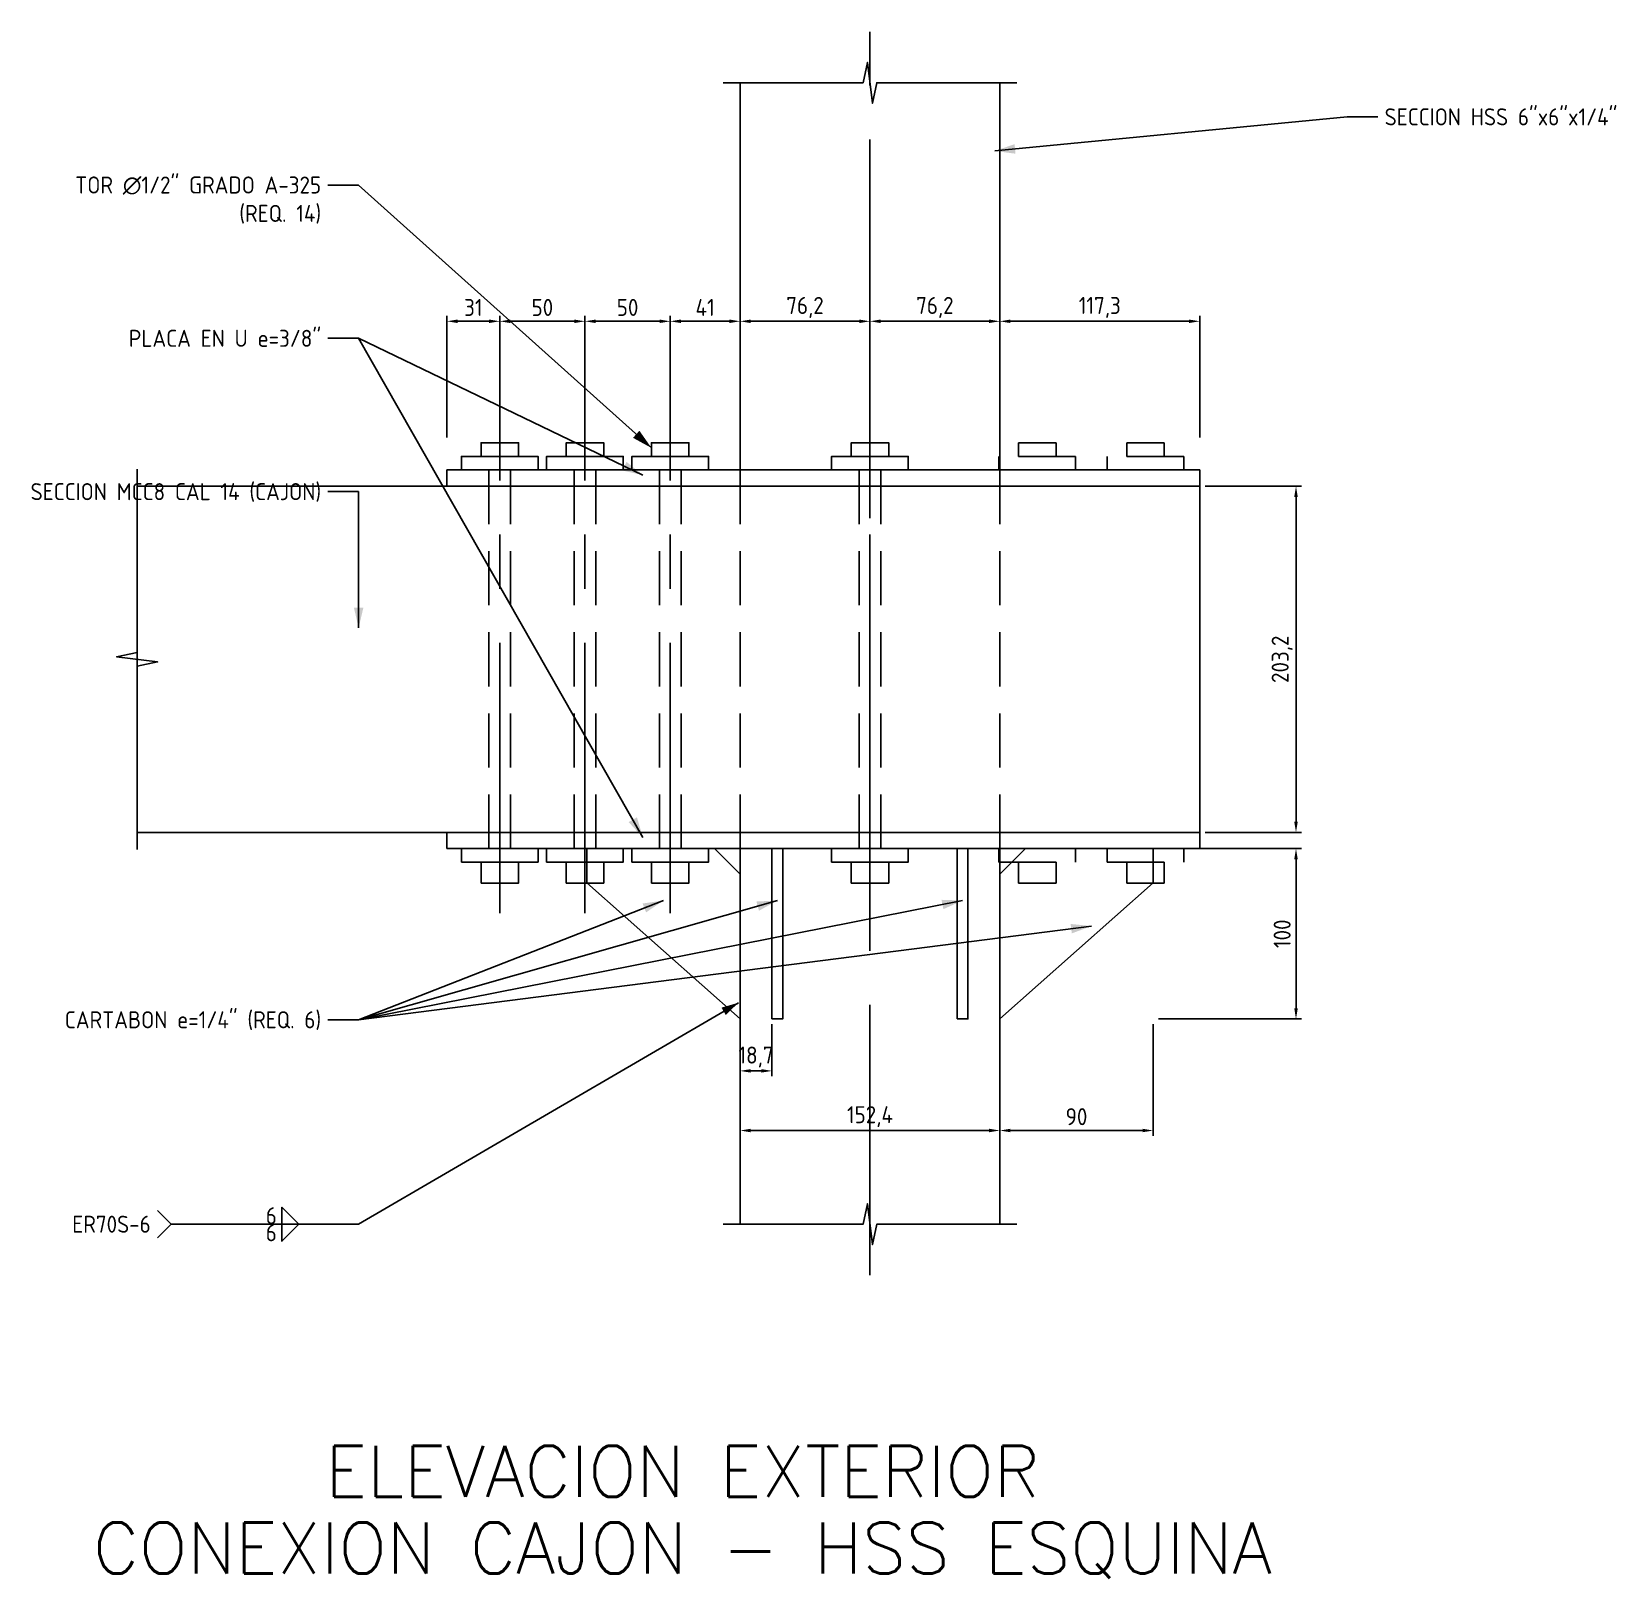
# Model space of a CAD drawing. Header units: millimetres. Extents: x -550 to 4085, y -3395 to 470.
# Drawn here: x 2458 to 3388, y -438 to 470 of the extents above; entities that cross this region are included whole.
import ezdxf

# ---------------------------------------------------------------- set-up
doc = ezdxf.new("R2010")
doc.units = ezdxf.units.MM
doc.header["$LTSCALE"] = 5
doc.linetypes.add('CENTER', pattern=[50.8, 31.75, -6.35, 6.35, -6.35])
doc.linetypes.add('HIDDEN', pattern=[9.525, 6.35, -3.175])
doc.layers.add('TRAZO-01', color=8, linetype='Continuous')
doc.layers.add('TRAZOS-01', color=8, linetype='Continuous')
doc.styles.add('ISO Proportional', font='isocp.shx')
doc.styles.add('X200-000', font='simplex.shx')
doc.dimstyles.new('STD 05', dxfattribs={"dimscale": 5, "dimtxt": 2, "dimasz": 1.25, "dimexe": 0.625, "dimexo": 0.625, "dimtad": 1, "dimzin": 12, "dimtxsty": 'ISO Proportional', "dimcen": 2.5, "dimclrt": 2, "dimazin": 3, "dimtfac": 1, "dimtmove": 0, "dimatfit": 1})

msp = doc.modelspace()

# ---------------------------------------------------------------- texts
at = {"layer": 'TRAZO-01', "color": 7, "char_height": 30, "attachment_point": 2, "style": 'X200-000'}
for s, insert in [('ELEVACION EXTERIOR', (2840, -360)), ('CONEXION CAJON - HSS ESQUINA', (2840, -405))]:
    msp.add_mtext(s, dxfattribs=dict(at, insert=insert))
at = {"layer": 'TRAZOS-01', "color": 2, "char_height": 10, "style": 'ISO Proportional'}
for s, insert, attachment_point in [('SECCION HSS 6"x6"x1/4"', (3252, 425), 1), ('TOR ∅1/2" GRADO A-325\\P(REQ. 14)', (2628, 385), 3), ('PLACA EN U e=3/8"', (2628, 295), 3), ('SECCION MCC8 CAL 14 (CAJON)', (2628, 205), 3), ('CARTABON e=1/4" (REQ. 6)', (2628, -105), 3)]:
    msp.add_mtext(s, dxfattribs=dict(at, insert=insert, attachment_point=attachment_point))
at = {"layer": 'TRAZOS-01', "color": 5, "char_height": 10, "style": 'ISO Proportional'}
for s, insert, attachment_point in [('6', (2602, -225), 6), ('ER70S-6', (2528, -225), 3), ('6', (2602, -235), 6)]:
    msp.add_mtext(s, dxfattribs=dict(at, insert=insert, attachment_point=attachment_point))

# ---------------------------------------------------------------- dimensions: what is measured, and where the dimension line sits
at = {"layer": 'TRAZO-01'}
for base, p1, p2 in [((2701.8, 300), (2701.8, 228.66), (2732.8, 228.66)), ((2732.8, 300), (2732.8, 228.66), (2782.8, 228.66)), ((2782.8, 300), (2782.8, 228.66), (2832.8, 228.66)), ((2832.8, 300), (2832.8, 228.665), (2873.8, 228.665)), ((2873.8, 300), (2873.8, 228.665), (2950, 228.665)), ((2950, 300), (2950, 228.665), (3026.2, 228.665)), ((2873.8, -175), (2873.8, -109.525), (3026.2, -109.525)), ((3026.2, -175), (3026.2, -109.525), (3116.2, -109.525))]:
    msp.add_linear_dim(base=base, p1=p1, p2=p2, dimstyle='STD 05', dxfattribs=at).render()
msp.add_linear_dim(base=(3026.2, 300), p1=(3026.2, 228.7), p2=(3143.5, 228.7), dimstyle='STD 05', override={"dimrnd": 0.01}, dxfattribs=at).render()
for base, p1, p2 in [((3200, 0), (3143.5, 0), (3143.5, 203.2)), ((3200, -109.525), (3116.2, -109.525), (3116.2, -9.525))]:
    msp.add_linear_dim(base=base, p1=p1, p2=p2, angle=90, dimstyle='STD 05', dxfattribs=at).render()
msp.add_linear_dim(base=(2873.8, -140), p1=(2873.8, -109.53), p2=(2892.5, -109.53), text='18,7', dimstyle='STD 05', override={"dimtix": 1}, dxfattribs=at).render()

# ---------------------------------------------------------------- linework, layer by layer
at = {"layer": 'TRAZOS-01', "color": 1, "linetype": 'CENTER'}
for p, q in [((2950, -260), (2950, 470)), ((2732.8, -47.465), (2732.8, 250.665)), ((2782.8, -47.465), (2782.8, 250.665)), ((2832.8, -47.465), (2832.8, 250.665)), ((2950, -47.465), (2950, 250.665))]:
    msp.add_line(p, q, dxfattribs=at)
at = {"layer": 'TRAZOS-01', "color": 7}
for p, q in [((2873.8, 212.725), (2873.8, 440)), ((3026.2, 212.725), (3026.2, 440)), ((2873.8, -9.525), (2873.8, -230)), ((3026.2, -9.525), (3026.2, -230))]:
    msp.add_line(p, q, dxfattribs=at)
at = {"layer": 'TRAZOS-01', "color": 2}
for p, q in [((3023.2, 400), (3230, 420)), ((3230, 420), (3248, 420)), ((2650, 380), (2632, 380)), ((2821.8, 225.665), (2650, 380)), ((2650, 290), (2632, 290)), ((2816.8, 209.725), (2650, 290)), ((2816.8, -3), (2650, 290)), ((2650, 200), (2632, 200)), ((2650, 120), (2650, 200)), ((2895.675, -40), (2650, -110)), ((3004.325, -40), (2650, -110)), ((2650, -110), (2828.8, -40)), ((3080, -55), (2650, -110)), ((2650, -110), (2632, -110))]:
    msp.add_line(p, q, dxfattribs=at)
at = {"layer": 'TRAZOS-01', "color": 3, "linetype": 'HIDDEN'}
for p, q in [((2726.45, -9.525), (2726.45, 212.725)), ((2739.15, -9.525), (2739.15, 212.725)), ((2776.45, -9.525), (2776.45, 212.725)), ((2789.15, -9.525), (2789.15, 212.725)), ((2826.45, -9.525), (2826.45, 212.725)), ((2839.15, -9.525), (2839.15, 212.725)), ((2943.65, -9.525), (2943.65, 212.725)), ((2956.35, -9.525), (2956.35, 212.725))]:
    msp.add_line(p, q, dxfattribs=at)
at = {"layer": 'TRAZOS-01', "color": 7, "linetype": 'HIDDEN'}
for p, q in [((2873.8, -9.525), (2873.8, 212.725)), ((3026.2, -9.525), (3026.2, 212.725))]:
    msp.add_line(p, q, dxfattribs=at)
at = {"layer": 'TRAZOS-01', "color": 5}
for p, q in [((2650, -230), (2872.8, -100)), ((2540, -230), (2532, -222)), ((2540, -230), (2532, -238)), ((2650, -230), (2540, -230))]:
    msp.add_line(p, q, dxfattribs=at)
at = {"layer": 'TRAZOS-01'}
for points in [[(2863.8, 440), (2946, 440), (2948.5, 452), (2951.5, 428), (2954, 440), (3036.2, 440)], [(2520, -10), (2520, 97.6), (2532, 100.1), (2508, 103.1), (2520, 105.6), (2520, 213.2)], [(2863.8, -230), (2946, -230), (2948.5, -218), (2951.5, -242), (2954, -230), (3036.2, -230)]]:
    msp.add_lwpolyline(points, dxfattribs=at)
at = {"layer": 'TRAZOS-01', "color": 3}
for points in [[(2721.8, 220.665), (2743.8, 220.665), (2743.8, 228.665), (2721.8, 228.665)], [(2771.8, 220.665), (2793.8, 220.665), (2793.8, 228.665), (2771.8, 228.665)], [(2821.8, 220.665), (2843.8, 220.665), (2843.8, 228.665), (2821.8, 228.665)], [(2939, 220.665), (2961, 220.665), (2961, 228.665), (2939, 228.665)], [(2710.3, 212.725), (2755.3, 212.725), (2755.3, 220.665), (2710.3, 220.665)], [(2760.3, 212.725), (2805.3, 212.725), (2805.3, 220.665), (2760.3, 220.665)], [(2810.3, 212.725), (2855.3, 212.725), (2855.3, 220.665), (2810.3, 220.665)], [(2927.5, 212.725), (2972.5, 212.725), (2972.5, 220.665), (2927.5, 220.665)], [(2710.3, -17.465), (2755.3, -17.465), (2755.3, -9.525), (2710.3, -9.525)], [(2721.8, -29.765), (2743.8, -29.765), (2743.8, -17.465), (2721.8, -17.465)], [(2760.3, -17.465), (2805.3, -17.465), (2805.3, -9.525), (2760.3, -9.525)], [(2771.8, -29.765), (2793.8, -29.765), (2793.8, -17.465), (2771.8, -17.465)], [(2810.3, -17.465), (2855.3, -17.465), (2855.3, -9.525), (2810.3, -9.525)], [(2821.8, -29.765), (2843.8, -29.765), (2843.8, -17.465), (2821.8, -17.465)], [(2927.5, -17.465), (2972.5, -17.465), (2972.5, -9.525), (2927.5, -9.525)], [(2939, -29.765), (2961, -29.765), (2961, -17.465), (2939, -17.465)]]:
    msp.add_lwpolyline(points, close=True, dxfattribs=at)
at = {"layer": 'TRAZOS-01', "color": 3, "linetype": 'HIDDEN'}
for points in [[(3037.2, 220.665), (3059.2, 220.665), (3059.2, 228.665), (3037.2, 228.665)], [(3100.7, 220.665), (3122.7, 220.665), (3122.7, 228.665), (3100.7, 228.665)], [(3025.7, 212.725), (3070.7, 212.725), (3070.7, 220.665), (3025.7, 220.665)], [(3089.2, 212.725), (3134.2, 212.725), (3134.2, 220.665), (3089.2, 220.665)], [(3025.7, -17.465), (3070.7, -17.465), (3070.7, -9.525), (3025.7, -9.525)], [(3037.2, -29.765), (3059.2, -29.765), (3059.2, -17.465), (3037.2, -17.465)], [(3089.2, -17.465), (3134.2, -17.465), (3134.2, -9.525), (3089.2, -9.525)], [(3100.7, -29.765), (3122.7, -29.765), (3122.7, -17.465), (3100.7, -17.465)]]:
    msp.add_lwpolyline(points, close=True, dxfattribs=at)
at = {"layer": 'TRAZOS-01', "color": 41}
for points in [[(2701.8, 203.2), (3143.5, 203.2), (3143.5, 212.725), (2701.8, 212.725)], [(2701.8, -9.525), (3143.5, -9.525), (3143.5, 0), (2701.8, 0)], [(2858.8, -9.525), (2783.8, -9.525), (2783.8, -29.525), (2873.8, -109.525), (2873.8, -24.525)], [(2892.5, -109.525), (2898.85, -109.525), (2898.85, -9.525), (2892.5, -9.525)], [(3001.15, -109.525), (3007.5, -109.525), (3007.5, -9.525), (3001.15, -9.525)], [(3041.2, -9.525), (3116.2, -9.525), (3116.2, -29.525), (3026.2, -109.525), (3026.2, -24.525)]]:
    msp.add_lwpolyline(points, close=True, dxfattribs=at)
at = {"layer": 'TRAZOS-01', "color": 4}
msp.add_lwpolyline([(2520, 0), (3143.5, 0), (3143.5, 203.2), (2520, 203.2)], close=True, dxfattribs=at)
at = {"layer": 'TRAZOS-01', "color": 5}
for points in [[(2605, -230), (2605, -220), (2615, -230)], [(2605, -230), (2605, -240), (2615, -230)]]:
    msp.add_lwpolyline(points, close=True, dxfattribs=at)
at = {"layer": 'TRAZOS-01', "color": 2}
for points in [[(3023.2, 400), (3035.414, 398.368), (3034.875, 403.942)], [(2821.8, 225.665), (2814.744, 235.767), (2811.002, 231.601)], [(2816.8, 209.725), (2807.201, 217.452), (2804.773, 212.406)], [(2650, 120), (2652.8, 132), (2647.2, 132)], [(2816.8, -3), (2813.297, 8.814), (2808.43, 6.043)], [(2828.8, -40), (2818.647, -46.982), (2816.605, -41.767)], [(2895.675, -40), (2884.902, -45.981), (2883.367, -40.595)], [(3004.325, -40), (2993.095, -45.073), (2992.01, -39.579)], [(3080, -55), (3067.742, -53.745), (3068.452, -59.3)]]:
    msp.add_solid(points, dxfattribs=at)
at = {"layer": 'TRAZOS-01', "color": 5}
msp.add_solid([(2872.8, -100), (2862.903, -102.88), (2865.423, -107.199)], dxfattribs=at)

msp.set_redraw_order([(e.dxf.handle, doc.entitydb.next_handle()) for e in msp.query("TEXT MTEXT ATTDEF DIMENSION ARC_DIMENSION")])  # texts and dimensions are drawn at this point

doc.saveas('drawing.dxf')
